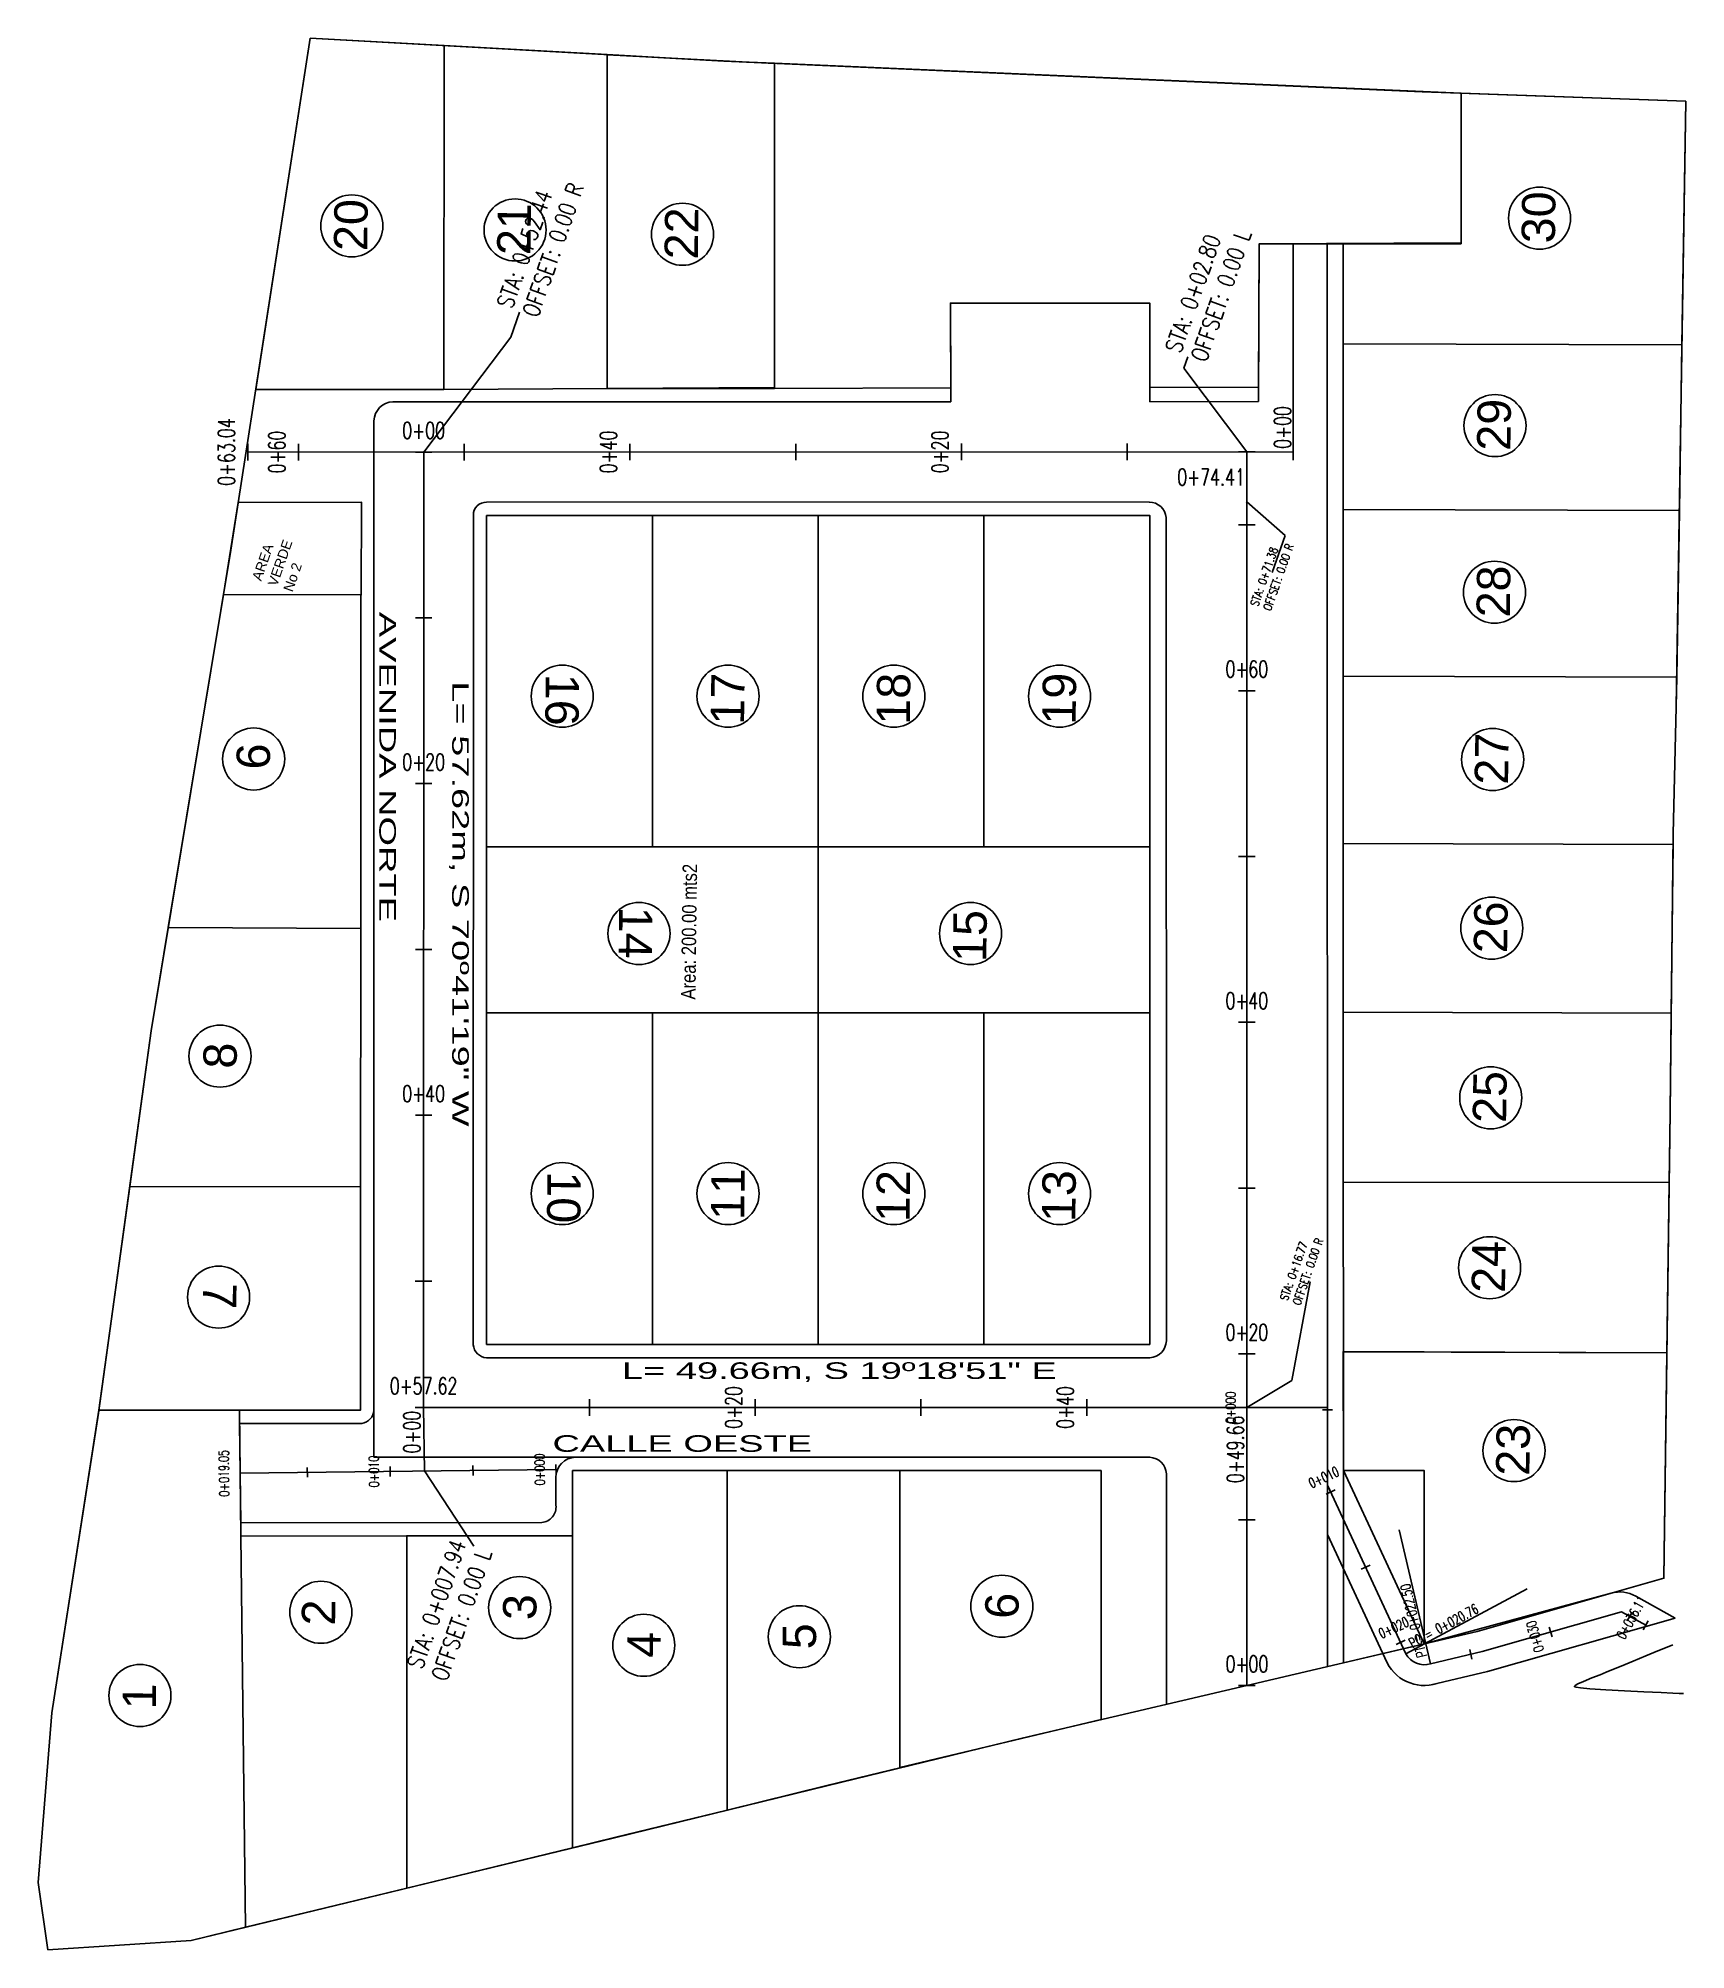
# Model space of a CAD drawing. Header units: metres. Extents: x 604533 to 608048, y 1310709 to 1311860.
# Drawn here: x 607299.9 to 607399.3, y 1311652.3 to 1311767.6 of the extents above; entities that cross this region are included whole.
import ezdxf
from ezdxf.enums import TextEntityAlignment as Align

# ---------------------------------------------------------------- set-up
doc = ezdxf.new("R2010")
doc.units = ezdxf.units.M
doc.header["$LTSCALE"] = 0.0254
doc.header["$MEASUREMENT"] = 0
for name, color, linetype in [('A CIVIL', 6, 'Continuous'), ('CVL_CUADCON_LIN', 8, 'Continuous'), ('EJE CALLE ESTE-TXT-ROAD-STAT', 7, 'Continuous'), ('EJE CALLE NORTE-TXT-ROAD-STAT', 7, 'Continuous'), ('EJE CALLE OESTE-TXT-ROAD-STAT', 7, 'Continuous'), ('EJE DE CANAL-TXT-ROAD-STAT', 7, 'Continuous'), ('EJE ED CALLE SUR-TXT-ROAD-STAT', 7, 'Continuous'), ('EJES', 30, 'Continuous'), ('LOTES', 3, 'Continuous'), ('perfiles', 3, 'Continuous'), ('POLIGONO', 4, 'Continuous'), ('ROTULOS LOTES', 1, 'Continuous'), ('STALBL', 7, 'Continuous'), ('STAPTS', 7, 'Continuous'), ('VENTANAS', 252, 'Continuous')]:
    doc.layers.add(name, color=color, linetype=linetype)
doc.styles.add('ALINEAMIENTO', font='romans.shx', dxfattribs={"width": 0.7, "height": 1})
doc.styles.add('ALINEAMIENTO 2', font='romans.shx', dxfattribs={"width": 0.7, "height": 0.6})
doc.styles.add('COTA ELE', font='romans.shx', dxfattribs={"height": 5})
doc.styles.add('ele lot', font='ARIALN.TTF', dxfattribs={"width": 0.7, "height": 0.75})
doc.styles.add('perfiles', font='romans.shx', dxfattribs={"width": 0.8, "height": 1})
doc.styles.add('ROTULOS', font='arial.ttf', dxfattribs={"height": 3})
doc.styles.get("Standard").update_dxf_attribs({"font": 'arial.ttf'})
doc.styles.add('TSN - Arial Narrow', font='ARIALN.TTF')
doc.dimstyles.new('COMEN PERFIL', dxfattribs={"dimscale": 40, "dimtxt": 5, "dimasz": 100, "dimexe": 0.005, "dimexo": 0.005, "dimgap": 0.005, "dimtad": 2, "dimzin": 0, "dimdsep": 46, "dimtxsty": 'COTA ELE', "dimcen": 0.09, "dimclrd": 1, "dimclre": 1, "dimclrt": 3, "dimadec": 0, "dimazin": 0, "dimtfac": 1, "dimtofl": 0, "dimtmove": 0, "dimatfit": 3, "dimldrblk": 'ARCHTICK', "dimfxl": 1, "dimtolj": 1, "dimtzin": 0, "dimarcsym": 0})
doc.dimstyles.new('LOTES', dxfattribs={"dimscale": 0.001, "dimtxt": 1, "dimasz": 100, "dimexe": 0.005, "dimexo": 0.005, "dimgap": 0.005, "dimtad": 2, "dimzin": 0, "dimdsep": 46, "dimtxsty": 'ALINEAMIENTO', "dimcen": 0.09, "dimclrd": 1, "dimclre": 1, "dimclrt": 3, "dimadec": 0, "dimazin": 0, "dimtfac": 1, "dimtofl": 0, "dimtmove": 0, "dimatfit": 3, "dimldrblk": 'ARCHTICK', "dimfxl": 1, "dimtolj": 1, "dimtzin": 0, "dimarcsym": 0})

msp = doc.modelspace()

# ---------------------------------------------------------------- texts
at = {"ltscale": 20000, "insert": (607312.804, 1311735.041, -100), "char_height": 0.6, "width": 4.41792, "attachment_point": 1, "rotation": 70.68586}
msp.add_mtext('AREA VERDE \\PNo 2', dxfattribs=at)
at = {"linetype": 'Continuous', "lineweight": 25, "ltscale": 0.1, "insert": (607338.669, 1311707.898, -100), "char_height": 0.87404, "width": 14.13316, "attachment_point": 1, "rotation": 89.26132, "style": 'TSN - Arial Narrow'}
msp.add_mtext('\\pi-2.62211,l4.37019,t4.37019;Area: 200.00 mts2', dxfattribs=at)
at = {"layer": 'A CIVIL', "ltscale": 20000, "style": 'perfiles', "width": 0.8}
msp.add_text('STA: 0+007.94', height=1, rotation=70.68586, dxfattribs=at).set_placement((607326.045, 1311676.723, -100), align=Align.BOTTOM_RIGHT)
msp.add_text('OFFSET: 0.00 L', height=1, rotation=70.68586, dxfattribs=at).set_placement((607326.359, 1311676.612, -100), align=Align.TOP_RIGHT)
at = {"layer": 'EJE CALLE ESTE-TXT-ROAD-STAT', "ltscale": 20000, "style": 'ALINEAMIENTO', "width": 0.7}
for s, p in [('0+00', (607375.785, 1311744.143, -100)), ('0+63.04', (607312.074, 1311742.658, -100)), ('0+60', (607315.118, 1311742.659, -100)), ('0+40', (607335.118, 1311742.664, -100)), ('0+20', (607355.118, 1311742.669, -100))]:
    msp.add_text(s, height=1, rotation=90.01472, dxfattribs=at).set_placement(p, align=Align.BOTTOM_CENTER)
at = {"layer": 'EJE CALLE NORTE-TXT-ROAD-STAT', "ltscale": 20000, "style": 'ALINEAMIENTO', "width": 0.7}
for s, p in [('0+00', (607323.174, 1311743.161, -100)), ('0+20', (607323.173, 1311723.161, -100)), ('0+40', (607323.172, 1311703.161, -100)), ('0+57.62', (607323.171, 1311685.536, -100))]:
    msp.add_text(s, height=1, rotation=359.99728, dxfattribs=at).set_placement(p, align=Align.BOTTOM_CENTER)
at = {"layer": 'EJE CALLE OESTE-TXT-ROAD-STAT', "ltscale": 20000, "style": 'ALINEAMIENTO', "width": 0.7}
for s, p in [('0+20', (607342.671, 1311685.036, -100)), ('0+40', (607362.671, 1311685.036, -100)), ('0+00', (607323.267, 1311683.548, -100)), ('0+49.66', (607372.94, 1311682.51, -100))]:
    msp.add_text(s, height=1, rotation=90, dxfattribs=at).set_placement(p, align=Align.BOTTOM_CENTER)
at = {"layer": 'EJE ED CALLE SUR-TXT-ROAD-STAT', "ltscale": 20000, "style": 'ALINEAMIENTO', "width": 0.7}
for s, p in [('0+74.41', (607370.675, 1311740.35, -100)), ('0+60', (607372.825, 1311728.767, -100)), ('0+40', (607372.828, 1311708.767, -100)), ('0+20', (607372.831, 1311688.767, -100)), ('0+00', (607372.834, 1311668.767, -100))]:
    msp.add_text(s, height=1, rotation=0.00825, dxfattribs=at).set_placement(p, align=Align.BOTTOM_CENTER)
at = {"layer": 'perfiles', "ltscale": 20000, "style": 'perfiles', "width": 0.8}
for s, height, p in [('STA: 0+52.44', 1, (607328.792, 1311751.146, -100)), ('STA: 0+02.80', 1, (607369.109, 1311748.465, -100)), ('STA: 0+16.77', 0.5, (607375.421, 1311691.381, -100))]:
    msp.add_text(s, height=height, rotation=70.68586, dxfattribs=at).set_placement(p, align=Align.BOTTOM_LEFT)
for s, height, p in [('OFFSET: 0.00 R', 1, (607329.107, 1311751.036, -100)), ('OFFSET: 0.00 L', 1, (607369.423, 1311748.354, -100)), ('OFFSET: 0.00 R', 0.5, (607375.578, 1311691.326, -100))]:
    msp.add_text(s, height=height, rotation=70.68586, dxfattribs=at).set_placement(p, align=Align.TOP_LEFT)
at = {"layer": 'perfiles', "color": 1, "ltscale": 20000, "style": 'perfiles', "width": 0.8}
msp.add_text('OFFSET: 0.00 R', height=0.5, rotation=70.68586, dxfattribs=at).set_placement((607373.797, 1311733.21, -100), align=Align.TOP_LEFT)
msp.add_text('STA: 0+71.38', height=0.5, rotation=70.68586, dxfattribs=at).set_placement((607373.639, 1311733.265, -100), align=Align.BOTTOM_LEFT)
at = {"layer": 'ROTULOS LOTES', "style": 'ROTULOS'}
for s, height, rotation, p in [('30', 2.0142, 89.26132, (607391.41, 1311755.239, -100)), ('20', 2.0142, 89.26132, (607319.767, 1311754.773, -100)), ('21', 2.0142, 89.26132, (607329.612, 1311754.529, -100)), ('22', 2.0142, 89.26132, (607339.713, 1311754.269, -100)), ('29', 2.0142, 89.26132, (607388.723, 1311742.727, -100)), ('28', 2.0142, 89.26132, (607388.691, 1311732.678, -100)), ('16', 2.0142, 269.26132, (607330.542, 1311729.297, -100)), ('17', 2.0142, 89.26132, (607342.498, 1311726.205, -100)), ('18', 2.0142, 89.26132, (607352.498, 1311726.205, -100)), ('19', 2.0142, 89.26132, (607362.498, 1311726.205, -100)), ('27', 2.0142, 89.26132, (607388.582, 1311722.588, -100)), ('9', 2.014, 269.26132, (607311.9, 1311725.105, -100)), ('26', 2.0142, 89.26132, (607388.526, 1311712.418, -100)), ('14', 2.0142, 269.26132, (607334.965, 1311715.249, -100)), ('15', 2.0142, 89.26132, (607357.108, 1311711.897, -100)), ('8', 2.014, 89.26132, (607311.89, 1311705.464, -100)), ('25', 2.0142, 89.26132, (607388.465, 1311702.186, -100)), ('10', 2.0142, 269.26132, (607330.645, 1311699.29, -100)), ('11', 2.0142, 89.26132, (607342.504, 1311696.333, -100)), ('12', 2.0142, 89.26132, (607352.478, 1311696.209, -100)), ('13', 2.0142, 89.26132, (607362.478, 1311696.209, -100)), ('24', 2.0142, 89.26132, (607388.399, 1311691.936, -100)), ('7', 2.014, 269.26132, (607309.876, 1311692.549, -100)), ('23', 2.0142, 89.26132, (607389.868, 1311680.907, -100)), ('6', 2.014, 89.26132, (607359.052, 1311672.284, -100)), ('2', 2.014, 89.26132, (607317.83, 1311671.873, -100)), ('3', 2.014, 89.26132, (607329.966, 1311672.202, -100)), ('4', 2.014, 89.26132, (607337.451, 1311669.928, -100)), ('5', 2.014, 89.26132, (607346.834, 1311670.445, -100)), ('1', 2.014, 89.26132, (607307.016, 1311666.819, -100))]:
    msp.add_text(s, height=height, rotation=rotation, dxfattribs=at).set_placement(p)
at = {"layer": 'STALBL', "ltscale": 20000, "style": 'ALINEAMIENTO 2', "width": 0.7}
for s, rotation, p in [('0+000', 90.00825, (607372.331, 1311685.037, -100)), ('0+019.05', 90.68591, (607311.607, 1311681.069, -100)), ('0+010', 90.68591, (607320.654, 1311681.177, -100)), ('0+000', 90.68591, (607330.653, 1311681.297, -100)), ('0+010', 24.94734, (607377.669, 1311680.389, -100)), ('0+036.11', 60.90368, (607396.448, 1311672.14, -100)), ('0+020', 24.94734, (607381.886, 1311671.322, -100)), ('0+030', 105.90368, (607390.675, 1311671.353, -100))]:
    msp.add_text(s, height=0.6, rotation=rotation, dxfattribs=at).set_placement(p, align=Align.BOTTOM_CENTER)
at = {"layer": 'STAPTS', "ltscale": 20000, "style": 'ALINEAMIENTO 2', "width": 0.7}
for s, rotation, p in [('PT = 0+022.50', 103.18948, (607383.868, 1311670.087, -100)), ('PC = 0+020.76', 28.22974, (607382.894, 1311670.35, -100))]:
    msp.add_text(s, height=0.6, rotation=rotation, dxfattribs=at).set_placement(p, align=Align.BOTTOM_LEFT)
at = {"layer": 'VENTANAS', "color": 1, "ltscale": 20000, "style": 'ele lot', "width": 2}
for s, p in [('AVENIDA NORTE', (607320.499, 1311733.027, -100)), (' L= 57.62m, S 70º41\'19" W', (607324.895, 1311729.472, -100))]:
    msp.add_text(s, height=1, rotation=269.99728, dxfattribs=at).set_placement(p)
for s, p in [(' L= 49.66m, S 19º18\'51" E', (607334.499, 1311686.758, -100)), ('CALLE OESTE', (607330.944, 1311682.362, -100))]:
    msp.add_text(s, height=1, dxfattribs=at).set_placement(p)

# ---------------------------------------------------------------- blocks, each defined once
blk = doc.blocks.new('_ArchTick')
at = {"color": 0, "linetype": 'ByBlock', "const_width": 0.15}
blk.add_lwpolyline([(-0.5, -0.5), (0.5, 0.5)], dxfattribs=at)
blk = doc.blocks.new('lbl_tic')
blk.add_line((0, -0.04165), (0, 0.04165))
blk = doc.blocks.new('sta_tic')
blk.add_line((0, -0.04165), (0, 0.04165))

# ---------------------------------------------------------------- linework, layer by layer
for p, q in [((607334.242, 1311746.497, -100), (607334.242, 1311766.632, -100)), ((607334.242, 1311766.632, -100), (607341.271, 1311766.245, -100)), ((607341.271, 1311766.245, -100), (607344.344, 1311766.11, -100)), ((607344.344, 1311766.11, -100), (607344.342, 1311746.497, -100)), ((607373.568, 1311755.217), (607373.534, 1311745.702)), ((607385.748, 1311755.222), (607373.568, 1311755.217)), ((607377.677, 1311755.219), (607377.689, 1311669.405)), ((607377.677, 1311755.219), (607377.689, 1311669.405)), ((607366.968, 1311751.649), (607354.952, 1311751.645)), ((607354.952, 1311751.645), (607354.967, 1311745.695)), ((607366.982, 1311745.699), (607366.968, 1311751.649)), ((607399.074, 1311749.126), (607378.64, 1311749.191)), ((607344.342, 1311746.497, -100), (607334.242, 1311746.497, -100)), ((607344.342, 1311745.691), (607321.32, 1311745.691)), ((607354.967, 1311745.695), (607344.342, 1311745.691)), ((607373.534, 1311745.702), (607366.982, 1311745.699)), ((607320.176, 1311744.538), (607320.176, 1311682.035)), ((607366.941, 1311739.648), (607326.971, 1311739.633)), ((607326.171, 1311738.848), (607326.166, 1311688.823)), ((607326.968, 1311738.842, -100), (607326.968, 1311718.842, -100)), ((607366.968, 1311738.842, -100), (607326.968, 1311738.842, -100)), ((607336.968, 1311738.842, -100), (607336.968, 1311718.842, -100)), ((607346.968, 1311738.842, -100), (607346.968, 1311718.842, -100)), ((607356.968, 1311738.842, -100), (607356.968, 1311718.842, -100)), ((607366.968, 1311738.842, -100), (607366.968, 1311718.842, -100)), ((607367.968, 1311738.714), (607367.975, 1311689.054)), ((607336.968, 1311718.842, -100), (607326.968, 1311718.842, -100)), ((607326.968, 1311708.842, -100), (607326.968, 1311718.842, -100)), ((607346.968, 1311718.842, -100), (607336.968, 1311718.842, -100)), ((607356.968, 1311718.842, -100), (607346.968, 1311718.842, -100)), ((607346.968, 1311708.842, -100), (607346.968, 1311718.842, -100)), ((607366.968, 1311718.842, -100), (607356.968, 1311718.842, -100)), ((607366.968, 1311708.842, -100), (607366.968, 1311718.842, -100)), ((607326.968, 1311708.842, -100), (607326.968, 1311688.842, -100)), ((607336.968, 1311708.842, -100), (607326.968, 1311708.842, -100)), ((607336.968, 1311708.842, -100), (607336.968, 1311688.842, -100)), ((607346.968, 1311708.842, -100), (607336.968, 1311708.842, -100)), ((607346.968, 1311708.842, -100), (607346.968, 1311688.842, -100)), ((607356.968, 1311708.842, -100), (607346.968, 1311708.842, -100)), ((607356.968, 1311708.842, -100), (607356.968, 1311688.842, -100)), ((607366.968, 1311708.842, -100), (607356.968, 1311708.842, -100)), ((607366.968, 1311708.842, -100), (607366.968, 1311688.842, -100)), ((607336.968, 1311688.842, -100), (607326.968, 1311688.842, -100)), ((607346.968, 1311688.842, -100), (607336.968, 1311688.842, -100)), ((607356.968, 1311688.842, -100), (607346.968, 1311688.842, -100)), ((607366.968, 1311688.842, -100), (607356.968, 1311688.842, -100)), ((607366.984, 1311688.037), (607326.966, 1311688.037)), ((607319.445, 1311684.073), (607312.074, 1311684.073)), ((607366.968, 1311682.035), (607320.176, 1311682.035)), ((607331.153, 1311679.139), (607331.153, 1311680.818)), ((607367.977, 1311667.129), (607367.977, 1311681.034)), ((607312.141, 1311678.077), (607330.301, 1311678.099))]:
    msp.add_line(p, q)
at = {"ltscale": 20000}
for p, q in [((607344.342, 1311746.497, -100), (607354.965, 1311746.524, 0)), ((607366.98, 1311746.555, 113.103), (607373.538, 1311746.572, 174.833))]:
    msp.add_line(p, q, dxfattribs=at)
for points in [[(607316.333, 1311767.619), (607313.043, 1311746.442), (607324.392, 1311746.442), (607324.402, 1311767.175), (607316.333, 1311767.619)], [(607324.392, 1311746.442), (607324.402, 1311767.175), (607334.242, 1311766.632), (607334.242, 1311746.497), (607324.392, 1311746.442)], [(607378.64, 1311749.195), (607378.639, 1311755.224), (607385.748, 1311755.227), (607385.751, 1311764.315), (607399.304, 1311763.822), (607399.074, 1311749.131), (607378.64, 1311749.195)], [(607378.64, 1311749.191), (607378.639, 1311755.219), (607385.748, 1311755.222), (607385.751, 1311764.31), (607399.304, 1311763.817), (607399.074, 1311749.126), (607378.64, 1311749.191)], [(607378.641, 1311739.19), (607378.64, 1311749.191), (607399.074, 1311749.126), (607398.917, 1311739.127), (607378.641, 1311739.19)], [(607378.641, 1311739.19), (607378.643, 1311729.141), (607398.76, 1311729.077), (607398.917, 1311739.127), (607378.641, 1311739.19)], [(607311.095, 1311734.078), (607307.772, 1311713.976), (607319.378, 1311713.933), (607319.385, 1311734.042), (607311.095, 1311734.078)], [(607398.54, 1311718.988), (607398.548, 1311719.631), (607398.732, 1311727.291), (607398.76, 1311729.077), (607378.643, 1311729.141), (607378.644, 1311719.051), (607398.54, 1311718.988)], [(607398.426, 1311708.819), (607398.541, 1311718.988), (607378.644, 1311719.051), (607378.645, 1311708.881), (607398.426, 1311708.819)], [(607305.445, 1311698.363), (607319.371, 1311698.346), (607319.378, 1311713.933), (607307.772, 1311713.976), (607306.745, 1311707.761), (607305.445, 1311698.363)], [(607378.645, 1311708.881), (607378.647, 1311698.621), (607398.303, 1311698.614), (607398.359, 1311702.837), (607398.426, 1311708.819), (607378.645, 1311708.881)], [(607303.581, 1311684.878), (607312.062, 1311684.877), (607319.366, 1311684.878), (607319.371, 1311698.346), (607305.445, 1311698.363), (607303.581, 1311684.878)], [(607378.649, 1311688.399), (607378.647, 1311698.621), (607398.304, 1311698.614), (607398.168, 1311688.336), (607378.649, 1311688.399)], [(607378.65, 1311681.242), (607378.648, 1311688.404), (607398.168, 1311688.341), (607397.989, 1311674.737), (607386.714, 1311671.525), (607386.714, 1311671.525), (607383.519, 1311670.776), (607383.518, 1311681.242), (607378.65, 1311681.242)], [(607378.65, 1311681.242), (607378.648, 1311688.404), (607398.168, 1311688.341), (607397.989, 1311674.737), (607386.714, 1311671.525), (607386.714, 1311671.525), (607383.519, 1311670.776), (607383.518, 1311681.242), (607378.65, 1311681.242)], [(607303.581, 1311684.878), (607312.062, 1311684.877), (607312.153, 1311677.278), (607312.435, 1311653.686), (607309.147, 1311652.887), (607300.509, 1311652.334), (607299.924, 1311656.382), (607300.744, 1311666.627), (607303.581, 1311684.878)], [(607312.072, 1311684.073), (607312.143, 1311678.077)], [(607332.153, 1311681.242), (607341.483, 1311681.242), (607341.484, 1311660.758), (607334.693, 1311659.094), (607332.154, 1311658.477), (607332.153, 1311681.242)], [(607351.897, 1311681.242), (607351.897, 1311663.301), (607347.493, 1311662.231), (607341.484, 1311660.758), (607341.483, 1311681.242), (607351.897, 1311681.242)]]:
    msp.add_lwpolyline(points)
for points in [[(607354.952, 1311751.645), (607354.965, 1311746.524), (607344.342, 1311746.497), (607344.344, 1311766.11), (607385.751, 1311764.31), (607385.748, 1311755.271), (607373.568, 1311755.217), (607373.538, 1311746.572), (607366.98, 1311746.555), (607366.968, 1311751.649), (607354.952, 1311751.645), (607354.965, 1311746.524)], [(607311.096, 1311734.078), (607311.985, 1311739.627), (607319.43, 1311739.63), (607319.406, 1311734.042), (607311.095, 1311734.078)], [(607326.968, 1311738.842), (607336.968, 1311738.842), (607336.968, 1311718.842), (607326.968, 1311718.842), (607326.968, 1311738.842)], [(607336.968, 1311738.842), (607346.968, 1311738.842), (607346.968, 1311718.842), (607336.968, 1311718.842), (607336.968, 1311738.842)], [(607346.968, 1311738.842), (607356.968, 1311738.842), (607356.968, 1311718.842), (607346.968, 1311718.842), (607346.968, 1311738.842)], [(607356.968, 1311738.842), (607366.968, 1311738.842), (607366.968, 1311718.842), (607356.968, 1311718.842), (607356.968, 1311738.842)], [(607326.968, 1311708.842), (607346.968, 1311708.842), (607346.968, 1311718.842), (607326.968, 1311718.842), (607326.968, 1311708.842)], [(607346.968, 1311708.842), (607366.968, 1311708.842), (607366.968, 1311718.842), (607346.968, 1311718.842), (607346.968, 1311708.842)], [(607326.968, 1311688.842), (607336.968, 1311688.842), (607336.968, 1311708.842), (607326.968, 1311708.842), (607326.968, 1311688.842)], [(607336.968, 1311688.842), (607346.968, 1311688.842), (607346.968, 1311708.842), (607336.968, 1311708.842), (607336.968, 1311688.842)], [(607346.968, 1311688.842), (607356.968, 1311688.842), (607356.968, 1311708.842), (607346.968, 1311708.842), (607346.968, 1311688.842)], [(607356.968, 1311688.842), (607366.968, 1311688.842), (607366.968, 1311708.842), (607356.968, 1311708.842), (607356.968, 1311688.842)]]:
    msp.add_lwpolyline(points, dxfattribs=at)
at = {"elevation": -100}
msp.add_lwpolyline([(607378.651, 1311669.635), (607378.65, 1311681.242), (607383.518, 1311681.242), (607383.519, 1311670.776), (607378.651, 1311669.635)], dxfattribs=at)
for centre in [(607318.841, 1311756.301, -100), (607328.686, 1311756.057, -100), (607390.484, 1311756.767, -100), (607338.787, 1311755.796, -100), (607387.797, 1311744.255, -100), (607387.765, 1311734.206, -100), (607331.533, 1311727.935, -100), (607341.533, 1311727.935, -100), (607351.533, 1311727.935, -100), (607361.533, 1311727.935, -100), (607312.92, 1311724.148, -100), (607387.656, 1311724.116, -100), (607336.164, 1311713.623, -100), (607356.164, 1311713.623, -100), (607387.6, 1311713.946, -100), (607310.889, 1311706.229, -100), (607387.539, 1311703.714, -100), (607331.533, 1311697.935, -100), (607341.533, 1311697.935, -100), (607351.533, 1311697.935, -100), (607361.533, 1311697.935, -100), (607387.472, 1311693.464, -100), (607310.805, 1311691.693, -100), (607388.942, 1311682.435, -100), (607328.965, 1311672.966, -100), (607358.051, 1311673.049, -100), (607316.972, 1311672.683, -100), (607336.451, 1311670.693, -100), (607345.834, 1311671.21, -100), (607306.059, 1311667.663, -100)]:
    msp.add_circle(centre, 1.872)
for centre, radius, start, end in [((607321.357, 1311744.511), 1.181, 91.73616, 178.68379), ((607326.938, 1311738.866), 0.767, 87.55226, 181.34449), ((607366.927, 1311738.6), 1.047, 6.20117, 89.22516), ((607327.006, 1311688.878), 0.842, 183.77278, 267.25719), ((607366.925, 1311689.087), 1.051, 273.25818, 358.21748), ((607319.316, 1311684.926), 0.862, 278.63051, 356.15548), ((607332.362, 1311680.827), 1.209, 91.74929, 180.42182), ((607366.93, 1311680.987), 1.048, 2.56448, 87.9387), ((607330.211, 1311679.042), 0.947, 275.48741, 5.81714)]:
    msp.add_arc(centre, radius, start, end)
at = {"layer": 'A CIVIL'}
for p, q in [((607375.616, 1311755.218), (607375.618, 1311742.634)), ((607312.574, 1311742.658), (607375.618, 1311742.674)), ((607323.174, 1311742.661), (607323.171, 1311685.036)), ((607372.823, 1311742.673), (607372.834, 1311668.267)), ((607323.171, 1311685.036), (607372.831, 1311685.036))]:
    msp.add_line(p, q, dxfattribs=at)
at = {"layer": 'A CIVIL', "ltscale": 20000}
for p, q in [((607323.171, 1311685.036, -100), (607323.217, 1311681.208)), ((607331.153, 1311681.303), (607312.107, 1311681.075))]:
    msp.add_line(p, q, dxfattribs=at)
msp.add_lwpolyline([(607378.654, 1311669.631), (607386.714, 1311671.525), (607397.989, 1311674.732)], dxfattribs=at)
at = {"layer": 'CVL_CUADCON_LIN', "ltscale": 0.5, "flags": 128}
for points in [[(607364.046, 1311681.242), (607351.897, 1311681.242), (607351.892, 1311663.321), (607364.047, 1311666.212), (607364.046, 1311681.242)], [(607322.153, 1311677.303), (607312.153, 1311677.278), (607312.435, 1311653.686), (607322.153, 1311656.047), (607322.153, 1311677.303)], [(607332.153, 1311677.303), (607322.153, 1311677.303), (607322.153, 1311656.047), (607332.154, 1311658.477), (607332.153, 1311677.303)]]:
    msp.add_lwpolyline(points, dxfattribs=at)
at = {"layer": 'EJES', "ltscale": 20000}
for p, q in [((607394.798, 1311673.839, -100), (607383.519, 1311670.776, -100)), ((607396.295, 1311673.656, -100), (607398.673, 1311672.333, -100))]:
    msp.add_line(p, q, dxfattribs=at)
at = {"layer": 'EJES', "ltscale": 20000, "elevation": -100}
msp.add_lwpolyline([(607372.831, 1311685.037), (607377.687, 1311685.038), (607377.687, 1311680.349), (607382.418, 1311670.18, 0.3637158), (607383.909, 1311669.583), (607387.028, 1311670.314), (607395.428, 1311672.708), (607396.885, 1311671.897)], format="xyb", dxfattribs=at)
at = {"layer": 'EJES', "ltscale": 20000}
msp.add_arc((607395.322, 1311671.908, -100), 2, 60.90368, 105.19146, dxfattribs=at)
at = {"layer": 'LOTES', "ltscale": 20000}
for p, q in [((607383.519, 1311670.776, -100), (607378.651, 1311681.242, -100)), ((607381.297, 1311669.626, -100), (607377.688, 1311677.384, -100))]:
    msp.add_line(p, q, dxfattribs=at)
at = {"layer": 'LOTES', "color": 0, "ltscale": 20000}
msp.add_lwpolyline([(607334.242, 1311746.497), (607344.342, 1311746.554), (607344.344, 1311766.105), (607334.242, 1311766.627), (607334.242, 1311746.497)], dxfattribs=at)
at = {"layer": 'LOTES', "ltscale": 20000, "elevation": -100}
msp.add_lwpolyline([(607383.939, 1311668.306), (607387.342, 1311669.104), (607398.673, 1311672.333)], dxfattribs=at)
at = {"layer": 'LOTES', "ltscale": 20000}
msp.add_arc((607383.519, 1311670.771, -100), 2.5, 201.66494, 288.17825, dxfattribs=at)
at = {"layer": 'perfiles', "color": 1, "ltscale": 20000}
msp.add_line((607378.649, 1311688.399), (607378.654, 1311669.631), dxfattribs=at)
at = {"layer": 'POLIGONO', "ltscale": 20000}
msp.add_polyline3d([(607397.989, 1311674.732, 0), (607386.714, 1311671.52, 0), (607359.275, 1311665.089, 0), (607347.493, 1311662.226, 0), (607334.693, 1311659.089, 0), (607309.147, 1311652.882, 0), (607300.509, 1311652.329, 0), (607299.924, 1311656.377, 0), (607300.744, 1311666.623, 0), (607303.557, 1311684.701, 0), (607306.745, 1311707.756, 0), (607311.536, 1311736.737, 0), (607316.333, 1311767.614, 0), (607341.271, 1311766.24, 0), (607383.397, 1311764.396, 0), (607399.304, 1311763.817, 0), (607398.732, 1311727.291, 0), (607398.548, 1311719.631, 0), (607398.359, 1311702.837, 0), (607397.989, 1311674.732, 0)], dxfattribs=at)
at = {"layer": 'POLIGONO', "color": 6, "ltscale": 20000}
msp.add_polyline3d([(607399.157, 1311667.78, 0.5), (607399.093, 1311667.783, 0.5), (607398.912, 1311667.793, 0.5), (607398.523, 1311667.811, 0.5), (607397.828, 1311667.842, 0.5), (607396.766, 1311667.89, 0.5), (607395.61, 1311667.946, 0.5), (607394.488, 1311668.007, 0.5), (607393.525, 1311668.071, 0.5), (607392.955, 1311668.122, 0.5), (607392.688, 1311668.16, 0.5), (607392.601, 1311668.185, 0.5), (607392.588, 1311668.197, 0.5), (607392.592, 1311668.218, 0.5), (607392.64, 1311668.269, 0.5), (607392.798, 1311668.365, 0.5), (607393.126, 1311668.517, 0.5), (607393.634, 1311668.724, 0.5), (607394.134, 1311668.917, 0.5), (607394.5, 1311669.063, 0.5), (607394.834, 1311669.204, 0.5), (607395.407, 1311669.442, 0.5), (607396.124, 1311669.738, 0.5), (607396.89, 1311670.053, 0.5), (607397.609, 1311670.349, 0.5), (607398.187, 1311670.587, 0.5), (607398.528, 1311670.727, 0.5)], dxfattribs=at)
at = {"layer": 'STAPTS', "ltscale": 20000}
for p, q in [((607383.909, 1311669.583, -100), (607382.015, 1311677.664, -100)), ((607382.418, 1311670.18, -100), (607389.731, 1311674.106, -100))]:
    msp.add_line(p, q, dxfattribs=at)

# ---------------------------------------------------------------- block references
at = {"layer": 'EJE CALLE ESTE-TXT-ROAD-STAT', "ltscale": 20000, "xscale": 12.00480192100517, "yscale": 12.00480192086184, "zscale": 12.0048019207683, "rotation": 0.01472468820023443}
for name, p in [('lbl_tic', (607312.574, 1311742.658, -100)), ('lbl_tic', (607315.618, 1311742.659, -100)), ('sta_tic', (607325.618, 1311742.661, -100)), ('lbl_tic', (607335.618, 1311742.664, -100)), ('sta_tic', (607345.618, 1311742.666, -100)), ('lbl_tic', (607355.618, 1311742.669, -100)), ('sta_tic', (607365.618, 1311742.671, -100)), ('lbl_tic', (607375.618, 1311742.674, -100))]:
    msp.add_blockref(name, p, dxfattribs=at)
at = {"layer": 'EJE CALLE NORTE-TXT-ROAD-STAT', "ltscale": 20000, "xscale": 12.00480192086184, "yscale": 12.00480192086184, "zscale": 12.0048019207683, "rotation": 89.99728095076507}
for name, p in [('lbl_tic', (607323.174, 1311742.661, -100)), ('sta_tic', (607323.173, 1311732.661, -100)), ('lbl_tic', (607323.173, 1311722.661, -100)), ('sta_tic', (607323.172, 1311712.661, -100)), ('lbl_tic', (607323.172, 1311702.661, -100)), ('sta_tic', (607323.171, 1311692.661, -100)), ('lbl_tic', (607323.171, 1311685.036, -100))]:
    msp.add_blockref(name, p, dxfattribs=at)
at = {"layer": 'EJE CALLE OESTE-TXT-ROAD-STAT', "ltscale": 20000, "xscale": 12.00480192061514, "yscale": 12.00480192086184, "zscale": 12.0048019207683}
for name, p in [('lbl_tic', (607323.171, 1311685.036, -100)), ('sta_tic', (607333.171, 1311685.036, -100)), ('lbl_tic', (607343.171, 1311685.036, -100)), ('sta_tic', (607353.171, 1311685.036, -100)), ('lbl_tic', (607363.171, 1311685.036, -100)), ('lbl_tic', (607372.831, 1311685.036, -100))]:
    msp.add_blockref(name, p, dxfattribs=at)
at = {"layer": 'EJE DE CANAL-TXT-ROAD-STAT', "ltscale": 20000, "xscale": 12.00480192064482, "yscale": 12.00480192086184, "zscale": 12.0048019207683, "rotation": 0.0009186607995992188}
msp.add_blockref('lbl_tic', (607372.831, 1311685.036, -100), dxfattribs=at)
at = {"layer": 'EJE ED CALLE SUR-TXT-ROAD-STAT', "ltscale": 20000, "xscale": 12.00480192073734, "yscale": 12.00480192086184, "zscale": 12.0048019207683, "rotation": 90.00825019405805}
for name, p in [('lbl_tic', (607372.823, 1311742.673, -100)), ('sta_tic', (607372.824, 1311738.267, -100)), ('lbl_tic', (607372.825, 1311728.267, -100)), ('sta_tic', (607372.826, 1311718.267, -100)), ('lbl_tic', (607372.828, 1311708.267, -100)), ('sta_tic', (607372.829, 1311698.267, -100)), ('lbl_tic', (607372.831, 1311688.267, -100)), ('sta_tic', (607372.832, 1311678.267, -100)), ('lbl_tic', (607372.834, 1311668.267, -100))]:
    msp.add_blockref(name, p, dxfattribs=at)
at = {"layer": 'STALBL', "ltscale": 20000, "yscale": 7.202881152470539, "zscale": 7.202881152460989}
for name, p, xscale, rotation in [('lbl_tic', (607372.831, 1311685.037, -100), 7.202881152442407, 0.008250194058055955), ('sta_tic', (607377.687, 1311684.893, -100), 7.202881152442424, 90.00825019498409), ('lbl_tic', (607312.107, 1311681.075, -100), 7.202881152373406, 0.6859069844094239), ('sta_tic', (607316.154, 1311681.123, -100), 7.202881152373406, 0.6859069844094239), ('lbl_tic', (607321.154, 1311681.183, -100), 7.202881152373406, 0.6859069844094239), ('sta_tic', (607326.153, 1311681.243, -100), 7.202881152373406, 0.6859069844094239), ('lbl_tic', (607331.153, 1311681.303, -100), 7.202881152373406, 0.6859069844094239), ('lbl_tic', (607377.88, 1311679.936, -100), 7.202881152538791, 114.9473364157251), ('sta_tic', (607379.988, 1311675.402, -100), 7.202881152538791, 114.9473364157251), ('sta_tic', (607395.916, 1311672.437, -100), 7.202881152299087, 150.9036840217678), ('lbl_tic', (607391.156, 1311671.49, -100), 7.202881152405327, 15.90368401966662), ('lbl_tic', (607396.885, 1311671.897, -100), 7.202881152299087, 150.9036840217678), ('lbl_tic', (607382.097, 1311670.869, -100), 7.202881152538791, 114.9473364157251), ('sta_tic', (607386.339, 1311670.153, -100), 7.20288115235168, 13.18948099180153)]:
    msp.add_blockref(name, p, dxfattribs=dict(at, xscale=xscale, rotation=rotation))

msp.set_redraw_order([(e.dxf.handle, doc.entitydb.next_handle()) for e in msp.query("TEXT MTEXT ATTDEF DIMENSION ARC_DIMENSION")])  # texts and dimensions are drawn at this point

# ---------------------------------------------------------------- leaders
at = {"layer": 'A CIVIL', "ltscale": 20000}
msp.add_leader([(607323.217, 1311681.208), (607326.202, 1311676.668)], dimstyle='LOTES', dxfattribs=at)
at = {"layer": 'perfiles', "ltscale": 20000}
for points in [[(607323.174, 1311742.661), (607328.425, 1311749.596), (607328.949, 1311751.091)], [(607372.823, 1311742.673, -100), (607369.027, 1311747.729, -100), (607369.266, 1311748.41, -100)], [(607372.831, 1311685.036, -100), (607375.54, 1311686.667, -100), (607376.651, 1311692.606, -100)]]:
    msp.add_leader(points, dimstyle='COMEN PERFIL', override={"dimscale": 0.001, "dimtxt": 0.6, "dimtxsty": 'ALINEAMIENTO'}, dxfattribs=at)
at = {"layer": 'perfiles', "color": 1, "ltscale": 20000}
msp.add_leader([(607372.823, 1311739.648), (607375.139, 1311737.625), (607374.35, 1311735.393)], dimstyle='COMEN PERFIL', override={"dimscale": 0.001, "dimtxt": 0.6, "dimtxsty": 'ALINEAMIENTO'}, dxfattribs=at)

doc.saveas('drawing.dxf')
